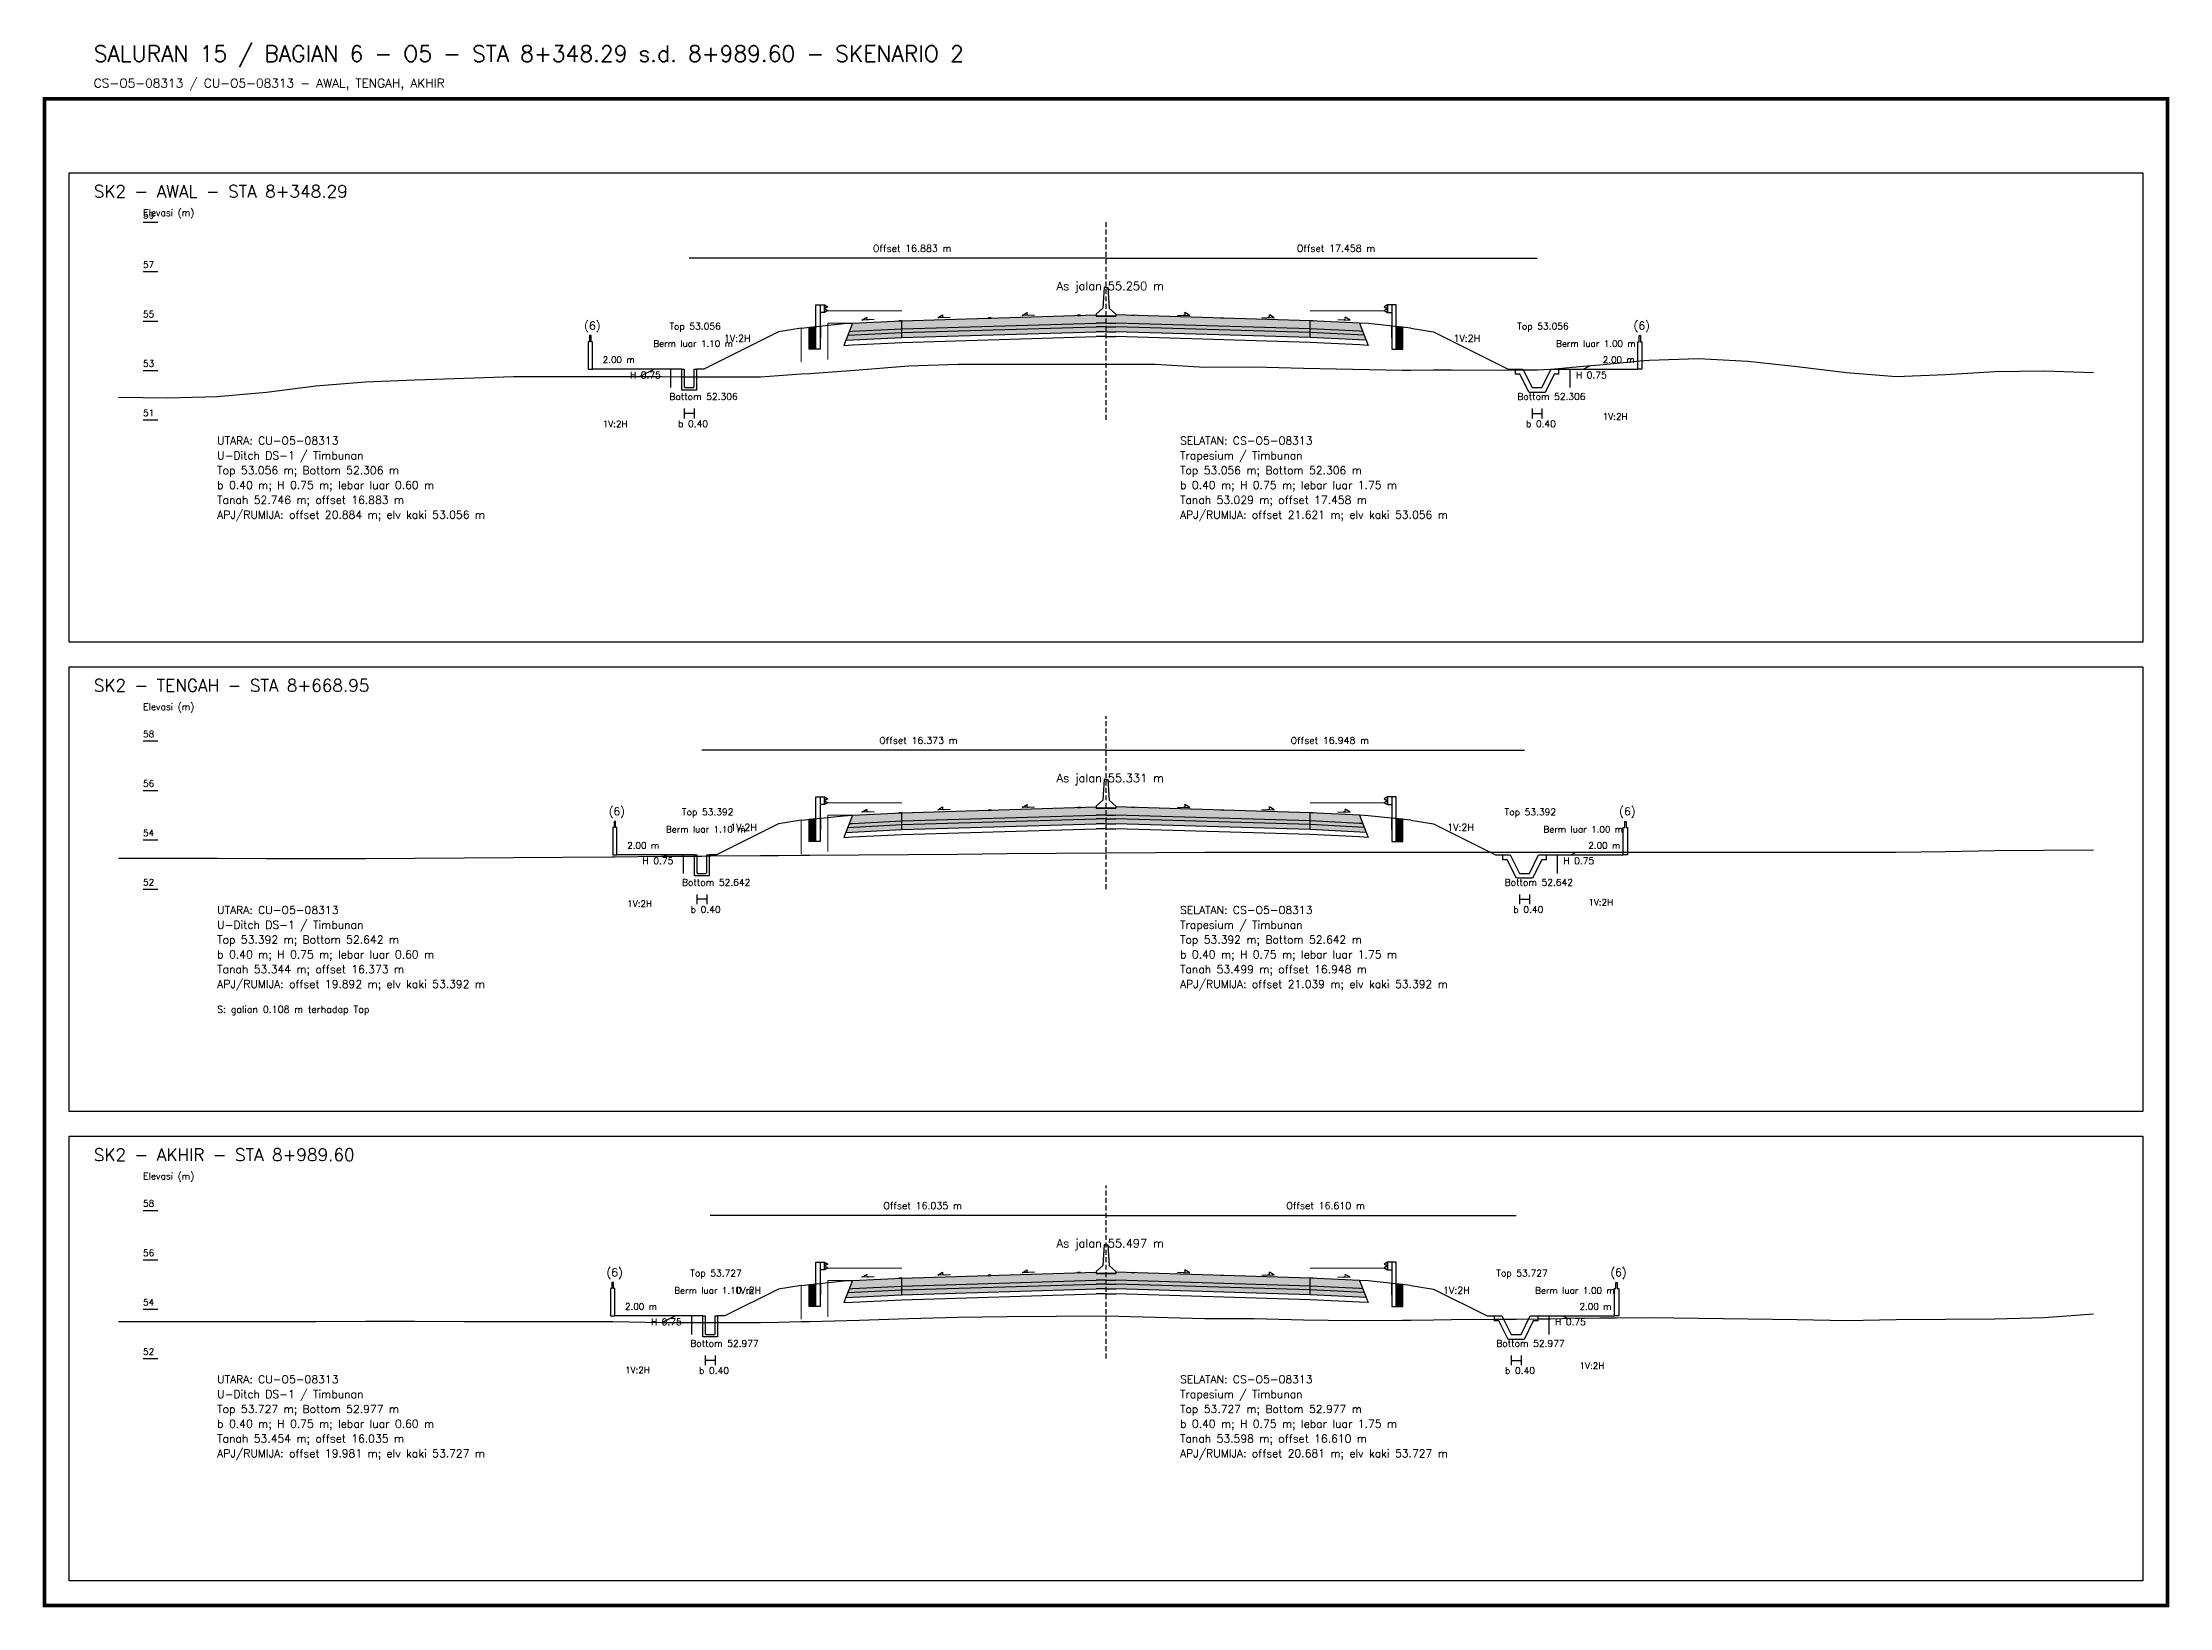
# Model space of a CAD drawing. Header units: metres. Extents: x -24715 to -24517, y 27498 to 30841.
# Drawn here: x -24618.7 to -24532.6, y 29845.3 to 29908.7 of the extents above; entities that cross this region are included whole.
import ezdxf

# ---------------------------------------------------------------- set-up
doc = ezdxf.new("R2010")
doc.units = ezdxf.units.M
doc.linetypes.add('PS_DASH', pattern=[0.3, 0.2, -0.1])
for name, color, linetype, lineweight in [('Dimensi', 230, 'Continuous', 20), ('GRS-ARSIR (HATCH)', 8, 'Continuous', 9), ('Guardrail', 20, 'Continuous', 30), ('HATCH - Beton ramping', 210, 'Continuous', 9), ('HATCH - LFA', 30, 'Continuous', 9), ('HATCH - Pavement', 50, 'Continuous', 9), ('Marka', 20, 'Continuous', 30), ('POT_ALL_GROUP', 2, 'Continuous', 70)]:
    doc.layers.add(name, color=color, linetype=linetype, lineweight=lineweight)
for name, color, linetype in [('POT_ALL_APJ', 2, 'Continuous'), ('POT_ALL_BORDER', 8, 'Continuous'), ('POT_ALL_CHANNEL2', 7, 'Continuous'), ('POT_ALL_DIM', 7, 'Continuous'), ('POT_ALL_GROUND', 1, 'Continuous'), ('POT_ALL_GUIDE', 8, 'Continuous'), ('POT_ALL_NOTE', 30, 'Continuous'), ('POT_ALL_ROAD', 4, 'Continuous')]:
    doc.layers.add(name, color=color, linetype=linetype)
doc.styles.get("Standard").update_dxf_attribs({"font": 'simplex.shx'})

msp = doc.modelspace()

# ---------------------------------------------------------------- texts
at = {"layer": 'POT_ALL_APJ'}
for s, height, p in [('(6)', 0.32, (-24596.78344, 29897.0377)), ('(6)', 0.32, (-24554.27809, 29897.0377)), ('2.00 m', 0.26, (-24596.03344, 29895.6877)), ('2.00 m', 0.26, (-24555.52809, 29895.6877)), ('(6)', 0.32, (-24595.79158, 29877.37321)), ('(6)', 0.32, (-24554.86053, 29877.37321)), ('2.00 m', 0.26, (-24595.04158, 29876.02321)), ('2.00 m', 0.26, (-24556.11053, 29876.02321)), ('(6)', 0.32, (-24595.88068, 29858.70873)), ('(6)', 0.32, (-24555.21869, 29858.70873)), ('2.00 m', 0.26, (-24595.13068, 29857.35873)), ('2.00 m', 0.26, (-24556.46869, 29857.35873))]:
    msp.add_text(s, height=height, dxfattribs=at).set_placement(p)
at = {"layer": 'POT_ALL_CHANNEL2'}
for s, height, p in [('Top 53.056', 0.27, (-24593.33249, 29897.0377)), ('Top 53.056', 0.27, (-24558.9913, 29897.0377)), ('Bottom 52.306', 0.27, (-24593.33249, 29894.1877)), ('Bottom 52.306', 0.27, (-24558.9913, 29894.1877)), ('UTARA: CU-O5-08313', 0.32, (-24611.64939, 29892.3816)), ('SELATAN: CS-O5-08313', 0.32, (-24572.64939, 29892.3816)), ('Top 53.392', 0.27, (-24592.8228, 29877.37321)), ('Top 53.392', 0.27, (-24559.50098, 29877.37321)), ('Bottom 52.642', 0.27, (-24592.8228, 29874.52321)), ('Bottom 52.642', 0.27, (-24559.50098, 29874.52321)), ('UTARA: CU-O5-08313', 0.32, (-24611.64939, 29873.3816)), ('SELATAN: CS-O5-08313', 0.32, (-24572.64939, 29873.3816)), ('Top 53.727', 0.27, (-24592.48442, 29858.70873)), ('Top 53.727', 0.27, (-24559.83937, 29858.70873)), ('Bottom 52.977', 0.27, (-24592.48442, 29855.85873)), ('Bottom 52.977', 0.27, (-24559.83937, 29855.85873)), ('UTARA: CU-O5-08313', 0.32, (-24611.64939, 29854.3816)), ('SELATAN: CS-O5-08313', 0.32, (-24572.64939, 29854.3816))]:
    msp.add_text(s, height=height, dxfattribs=at).set_placement(p)
at = {"layer": 'POT_ALL_DIM'}
for s, height, p in [('SK2 - AWAL - STA 8+348.29', 0.5, (-24616.64939, 29902.3816)), ('Elevasi (m)', 0.27, (-24614.64939, 29901.6316)), ('59', 0.26, (-24614.64939, 29901.5316)), ('Offset 16.883 m', 0.28, (-24585.09094, 29900.1816)), ('Offset 17.458 m', 0.28, (-24567.92035, 29900.1816)), ('57', 0.26, (-24614.64939, 29899.5316)), ('As jalan 55.250 m', 0.34, (-24577.64939, 29898.6316)), ('55', 0.26, (-24614.64939, 29897.5316)), ('1V:2H', 0.28, (-24591.1259, 29896.54099)), ('1V:2H', 0.28, (-24561.57289, 29896.54099)), ('53', 0.26, (-24614.64939, 29895.5316)), ('Berm luar 1.10 m', 0.26, (-24593.98249, 29896.3377)), ('Berm luar 1.00 m', 0.26, (-24557.4163, 29896.3377)), ('H 0.75', 0.27, (-24594.93249, 29895.0627)), ('H 0.75', 0.27, (-24556.6163, 29895.0627)), ('51', 0.26, (-24614.64939, 29893.5316)), ('1V:2H', 0.26, (-24596.03344, 29893.0872)), ('b 0.40', 0.27, (-24592.98249, 29893.0877)), ('b 0.40', 0.27, (-24558.6413, 29893.0877)), ('1V:2H', 0.26, (-24555.52809, 29893.3877)), ('Top 53.056 m; Bottom 52.306 m', 0.32, (-24611.64939, 29891.1816)), ('U-Ditch DS-1 / Timbunan', 0.32, (-24611.64939, 29891.7816)), ('Trapesium / Timbunan', 0.32, (-24572.64939, 29891.7816)), ('Top 53.056 m; Bottom 52.306 m', 0.32, (-24572.64939, 29891.1816)), ('b 0.40 m; H 0.75 m; lebar luar 0.60 m', 0.32, (-24611.64939, 29890.5816)), ('b 0.40 m; H 0.75 m; lebar luar 1.75 m', 0.32, (-24572.64939, 29890.5816)), ('Tanah 52.746 m; offset 16.883 m', 0.32, (-24611.64939, 29889.9816)), ('APJ/RUMIJA: offset 20.884 m; elv kaki 53.056 m', 0.32, (-24611.64939, 29889.3816)), ('Tanah 53.029 m; offset 17.458 m', 0.32, (-24572.64939, 29889.9816)), ('APJ/RUMIJA: offset 21.621 m; elv kaki 53.056 m', 0.32, (-24572.64939, 29889.3816)), ('SK2 - TENGAH - STA 8+668.95', 0.5, (-24616.64939, 29882.3816)), ('Elevasi (m)', 0.27, (-24614.64939, 29881.6316)), ('58', 0.26, (-24614.64939, 29880.5316)), ('Offset 16.373 m', 0.28, (-24584.8361, 29880.26228)), ('Offset 16.948 m', 0.28, (-24568.17519, 29880.26228)), ('56', 0.26, (-24614.64939, 29878.5316)), ('As jalan 55.331 m', 0.34, (-24577.64939, 29878.71228)), ('Berm luar 1.10 m', 0.26, (-24593.4728, 29876.67321)), ('1V:2H', 0.28, (-24590.87106, 29876.74909)), ('1V:2H', 0.28, (-24561.82773, 29876.74909)), ('Berm luar 1.00 m', 0.26, (-24557.92598, 29876.67321)), ('54', 0.26, (-24614.64939, 29876.5316)), ('H 0.75', 0.27, (-24594.4228, 29875.39821)), ('H 0.75', 0.27, (-24557.12598, 29875.39821)), ('52', 0.26, (-24614.64939, 29874.5316)), ('1V:2H', 0.26, (-24595.04158, 29873.66382)), ('b 0.40', 0.27, (-24592.4728, 29873.42321)), ('b 0.40', 0.27, (-24559.15098, 29873.42321)), ('1V:2H', 0.26, (-24556.11053, 29873.72321)), ('U-Ditch DS-1 / Timbunan', 0.32, (-24611.64939, 29872.7816)), ('Trapesium / Timbunan', 0.32, (-24572.64939, 29872.7816)), ('Top 53.392 m; Bottom 52.642 m', 0.32, (-24611.64939, 29872.1816)), ('b 0.40 m; H 0.75 m; lebar luar 0.60 m', 0.32, (-24611.64939, 29871.5816)), ('Top 53.392 m; Bottom 52.642 m', 0.32, (-24572.64939, 29872.1816)), ('b 0.40 m; H 0.75 m; lebar luar 1.75 m', 0.32, (-24572.64939, 29871.5816)), ('Tanah 53.344 m; offset 16.373 m', 0.32, (-24611.64939, 29870.9816)), ('Tanah 53.499 m; offset 16.948 m', 0.32, (-24572.64939, 29870.9816)), ('APJ/RUMIJA: offset 19.892 m; elv kaki 53.392 m', 0.32, (-24611.64939, 29870.3816)), ('APJ/RUMIJA: offset 21.039 m; elv kaki 53.392 m', 0.32, (-24572.64939, 29870.3816)), ('SK2 - AKHIR - STA 8+989.60', 0.5, (-24616.64939, 29863.3816)), ('Elevasi (m)', 0.27, (-24614.64939, 29862.6316)), ('58', 0.26, (-24614.64939, 29861.5316)), ('Offset 16.035 m', 0.28, (-24584.6669, 29861.4286)), ('Offset 16.610 m', 0.28, (-24568.34438, 29861.4286)), ('56', 0.26, (-24614.64939, 29859.5316)), ('As jalan 55.497 m', 0.34, (-24577.64939, 29859.8786)), ('Berm luar 1.10 m', 0.26, (-24593.13442, 29858.00873)), ('1V:2H', 0.28, (-24590.70186, 29858.00001)), ('1V:2H', 0.28, (-24561.99692, 29858.00001)), ('Berm luar 1.00 m', 0.26, (-24558.26437, 29858.00873)), ('54', 0.26, (-24614.64939, 29857.5316)), ('H 0.75', 0.27, (-24594.08442, 29856.73373)), ('H 0.75', 0.27, (-24557.46437, 29856.73373)), ('52', 0.26, (-24614.64939, 29855.5316)), ('1V:2H', 0.26, (-24595.13068, 29854.78563)), ('b 0.40', 0.27, (-24592.13442, 29854.75873)), ('b 0.40', 0.27, (-24559.48937, 29854.75873)), ('1V:2H', 0.26, (-24556.46869, 29854.96092)), ('U-Ditch DS-1 / Timbunan', 0.32, (-24611.64939, 29853.7816)), ('Trapesium / Timbunan', 0.32, (-24572.64939, 29853.7816)), ('Top 53.727 m; Bottom 52.977 m', 0.32, (-24611.64939, 29853.1816)), ('b 0.40 m; H 0.75 m; lebar luar 0.60 m', 0.32, (-24611.64939, 29852.5816)), ('Top 53.727 m; Bottom 52.977 m', 0.32, (-24572.64939, 29853.1816)), ('b 0.40 m; H 0.75 m; lebar luar 1.75 m', 0.32, (-24572.64939, 29852.5816)), ('Tanah 53.454 m; offset 16.035 m', 0.32, (-24611.64939, 29851.9816)), ('Tanah 53.598 m; offset 16.610 m', 0.32, (-24572.64939, 29851.9816)), ('APJ/RUMIJA: offset 19.981 m; elv kaki 53.727 m', 0.32, (-24611.64939, 29851.3816)), ('APJ/RUMIJA: offset 20.681 m; elv kaki 53.727 m', 0.32, (-24572.64939, 29851.3816))]:
    msp.add_text(s, height=height, dxfattribs=at).set_placement(p)
at = {"layer": 'POT_ALL_GROUP', "lineweight": 0}
for s, height, p in [('SALURAN 15 / BAGIAN 6 - O5 - STA 8+348.29 s.d. 8+989.60 - SKENARIO 2', 0.65, (-24616.64939, 29907.8816)), ('CS-O5-08313 / CU-O5-08313 - AWAL, TENGAH, AKHIR', 0.36, (-24616.64939, 29906.8316))]:
    msp.add_text(s, height=height, dxfattribs=at).set_placement(p)
at = {"layer": 'POT_ALL_NOTE'}
msp.add_text('S: galian 0.108 m terhadap Top', height=0.28, dxfattribs=at).set_placement((-24611.64939, 29869.3816))

# ---------------------------------------------------------------- blocks, each defined once
blk = doc.blocks.new('JALAN_ASLI_TIPIKAL_2OKT_METER')
at = {"layer": 'Guardrail', "lineweight": 9}
h = blk.add_hatch(dxfattribs=at)
h.set_pattern_fill('JIS_LC_20', color=256, scale=0.002)
h.set_pattern_definition([(45, (-29.65569, -21.99233), (-0.02828427, 0.02828427), []), (45, (-29.65489, -21.99233), (-0.02828427, 0.02828427), [])])
h.paths.add_polyline_path([(-12.025, -1.394), (-11.753, -1.394), (-11.753, -0.471), (-12.018, -0.498)])
h = blk.add_hatch(dxfattribs=at)
h.set_pattern_fill('JIS_LC_20', color=256, scale=0.002)
h.set_pattern_definition([(45, (-29.40569, -21.99233), (-0.02828427, 0.02828427), []), (45, (-29.40489, -21.99233), (-0.02828427, 0.02828427), [])])
h.paths.add_polyline_path([(12.018, -0.498), (11.753, -0.471), (11.753, -1.394), (12.025, -1.394)])
at = {"layer": 'HATCH - Beton ramping'}
h = blk.add_hatch(dxfattribs=at)
h.set_pattern_fill('AR-CONC', color=256, scale=0.0005)
h.set_pattern_definition([(50, (-28.949556, -21.99233), (0.09109233, -0.00796954), [0.009525, -0.104775]), (355, (-28.94956, -21.99233), (-0.0176217, 0.09552842), [0.00762, -0.0838203]), (100.45144, (-28.941965, -21.992995), (0.07347062, 0.08755888), [0.008095, -0.08904512]), (46.1842, (-28.94956, -21.96693), (0.13553952, -0.02102116), [0.0142875, -0.1571625]), (96.63556, (-28.93826, -21.96868), (0.11870207, 0.12371306), [0.0121425, -0.1335678]), (351.18415, (-28.94956, -21.96693), (0.11870207, 0.12371306), [0.01143, -0.12572987]), (21, (-28.936856, -21.97328), (0.0758072, -0.0511326), [0.009525, -0.104775]), (326, (-28.93686, -21.97328), (0.03090101, 0.09209398), [0.00762, -0.08382]), (71.45144, (-28.93054, -21.97754), (0.1067082, 0.04096138), [0.008095, -0.08904497]), (37.5, (-28.949556, -21.99233), (0.001544302, 0.04227752), [0, -0.082804, 0, -0.08509, 0, -0.0841375]), (7.5, (-28.949556, -21.99233), (0.03340983, 0.05009029), [0, -0.048514, 0, -0.080899, 0, -0.0320675]), (327.5, (-28.977877, -21.99233), (0.067795298, -0.002864372), [0, -0.03175, 0, -0.09906, 0, -0.131445]), (317.5, (-28.990577, -21.99233), (0.07406459, 0.01271325), [0, -0.041275, 0, -0.065786, 0, -0.093345])])
h.paths.add_polyline_path([(-8.27, -0.566), (-10.401, -0.666), (-10.461, -0.826), (-8.27, -0.716)])
h.paths.add_polyline_path([(-0.4, -0.48), (0, -0.48), (0, -0.33), (-0.4, -0.33), (-8.27, -0.566), (-8.27, -0.716)])
h = blk.add_hatch(dxfattribs=at)
h.set_pattern_fill('AR-CONC', color=256, scale=0.0005)
h.set_pattern_definition([(50, (-28.699556, -21.99233), (0.09109233, -0.00796954), [0.009525, -0.104775]), (355, (-28.69956, -21.99233), (-0.01762171, 0.09552842), [0.00762, -0.0838203]), (100.45144, (-28.691965, -21.992995), (0.07347062, 0.08755888), [0.008095, -0.08904512]), (46.1842, (-28.69956, -21.96693), (0.13553952, -0.02102116), [0.0142875, -0.1571625]), (96.63556, (-28.68826, -21.96868), (0.11870207, 0.12371306), [0.0121425, -0.1335678]), (351.18415, (-28.69956, -21.96693), (0.11870207, 0.12371306), [0.01143, -0.12572987]), (21, (-28.686856, -21.97328), (0.0758072, -0.0511326), [0.009525, -0.104775]), (326, (-28.68686, -21.97328), (0.03090101, 0.09209398), [0.00762, -0.08382]), (71.45144, (-28.68054, -21.97754), (0.10670821, 0.04096138), [0.008095, -0.08904497]), (37.5, (-28.699556, -21.99233), (0.001544302, 0.04227752), [0, -0.082804, 0, -0.08509, 0, -0.0841375]), (7.5, (-28.699556, -21.99233), (0.03340983, 0.050090287), [0, -0.048514, 0, -0.080899, 0, -0.0320675]), (327.5, (-28.727877, -21.99233), (0.067795298, -0.002864372), [0, -0.03175, 0, -0.09906, 0, -0.131445]), (317.5, (-28.740577, -21.99233), (0.07406459, 0.012713246), [0, -0.041275, 0, -0.065786, 0, -0.093345])])
h.paths.add_polyline_path([(8.27, -0.566), (10.401, -0.666), (10.461, -0.826), (8.27, -0.716)])
h.paths.add_polyline_path([(0.4, -0.48), (0, -0.48), (0, -0.33), (0.4, -0.33), (8.27, -0.566), (8.27, -0.716)])
at = {"layer": 'HATCH - LFA'}
h = blk.add_hatch(dxfattribs=at)
h.set_pattern_fill('GRAVEL', color=256, scale=0.0075)
h.set_pattern_definition([(228.012788, (-28.812396, -21.801831), (-1.524, -1.7145), [0.0256291, -2.5372863]), (184.96974, (-28.829541, -21.820881), (2.2859999991, 0.1905000109), [0.04398035, -4.3540537]), (132.510447, (-28.873356, -21.824691), (1.9050000008, -2.0954999993), [0.0310111, -3.0701042]), (267.27369, (-28.947651, -21.872316), (0.1905000004, 3.81), [0.0400503, -3.9649828]), (292.833654, (-28.949556, -21.912321), (-0.9525, 2.286), [0.0392725, -3.8879856]), (357.27369, (-28.934316, -21.948516), (-3.81, 0.1905000004), [0.0400503, -3.9649828]), (37.69424, (-28.894311, -21.950421), (-2.4764999999, -1.9050000001), [0.0529645, -5.24348365]), (72.255328, (-28.852401, -21.918036), (1.3335000004, 4.1909999999), [0.050004, -4.95039425]), (121.429566, (-28.837161, -21.870411), (-1.5240000002, 2.4764999999), [0.040186, -3.9784159]), (175.23636, (-28.858116, -21.836121), (2.0955, -0.1905), [0.0458785, -2.2480453]), (222.397438, (-28.903836, -21.832311), (-2.2859999999, -2.0955000001), [0.05933084, -5.8737579]), (138.814075, (-28.759056, -21.874221), (-1.3335, 1.143), [0.0202503, -2.0047924]), (171.469234, (-28.774296, -21.860886), (2.4765, -0.3809999996), [0.03852615, -3.8140979]), (225, (-28.8124, -21.85517), (0, -0.1905), [0.0269407, -0.242467]), (203.19859, (-28.82573, -21.832311), (0.9525, 0.381), [0.0145081, -1.4362967]), (291.80141, (-28.839066, -21.838026), (-0.1905, 0.5715), [0.0205174, -1.0053565]), (30.96376, (-28.831446, -21.857076), (0.5715, 0.381), [0.033324, -1.0774724]), (161.56505, (-28.80287, -21.83993), (0.381, -0.1905), [0.0240965, -0.5783174]), (16.38954, (-28.949556, -21.838026), (1.905, 0.5715), [0.0337566, -3.341912]), (70.346176, (-28.917171, -21.828501), (-0.762, -2.0955), [0.0283199, -2.8036662]), (293.19859, (-28.80287, -21.801831), (-0.381, 0.9525), [0.029016, -1.4217888]), (343.61046, (-28.791441, -21.828501), (-1.905, 0.5715), [0.0337566, -3.341912]), (339.443955, (-28.949556, -21.956136), (-0.9525, 0.381), [0.0325526, -1.5950801]), (294.77514, (-28.919076, -21.967566), (-0.952500001, 2.0954999995), [0.0272754, -2.7002695]), (66.80141, (-28.800966, -21.992331), (0.381, 0.9525), [0.029016, -1.4217888]), (17.354025, (-28.789536, -21.965661), (-2.4765, -0.762), [0.0319337, -3.1614282]), (69.443955, (-28.89431, -21.992331), (-0.381, -0.9525), [0.0162763, -1.6113564]), (101.30993, (-28.812396, -21.99233), (-0.1905, 0.762), [0.0097136, -0.9616496]), (165.96376, (-28.8143, -21.982806), (0.5715, -0.1905), [0.0392725, -0.7461791]), (186.009006, (-28.852401, -21.973281), (1.905, 0.1905), [0.036395, -3.6031024]), (303.69007, (-28.831446, -21.87422), (-0.1905, 0.381), [0.0274743, -0.6593832]), (353.157227, (-28.816206, -21.897081), (3.2385, -0.3809999998), [0.0479668, -4.7487007]), (60.945396, (-28.76858, -21.902796), (-0.762, -1.3335), [0.0196131, -1.9417044]), (90, (-28.75906, -21.88565), (-0.1905, 0.1905), [0.01143, -0.17907]), (120.256437, (-28.856211, -21.967566), (0.762, -1.3335), [0.026465, -2.6200456]), (48.012787, (-28.869546, -21.944706), (1.524, 1.7145), [0.0512582, -2.5116572]), (0, (-28.83526, -21.9066), (0.1905, 0.1905), [0.04953, -0.14097]), (325.304846, (-28.785726, -21.906606), (1.9050000007, -1.333499999), [0.0301207, -2.9819488]), (254.0546, (-28.76096, -21.92375), (-0.1905, -0.762), [0.0277372, -1.3591238]), (207.645975, (-28.768581, -21.950421), (-3.6195000001, -1.9049999997), [0.0451609, -4.4709348]), (175.426079, (-28.808586, -21.971376), (-2.4765, 0.1905), [0.0477772, -4.7299385])])
h.paths.add_polyline_path([(-8.27, -0.716), (-10.461, -0.826), (-10.54, -1.03), (-8.27, -0.916)])
h.paths.add_polyline_path([(-0.4, -0.68), (0, -0.68), (0, -0.48), (-0.4, -0.48), (-8.27, -0.716), (-8.27, -0.916)])
h = blk.add_hatch(dxfattribs=at)
h.set_pattern_fill('GRAVEL', color=256, scale=0.0075)
h.set_pattern_definition([(228.012788, (-28.562396, -21.801831), (-1.524, -1.7145), [0.0256291, -2.5372863]), (184.96974, (-28.579541, -21.820881), (2.2859999991, 0.1905000109), [0.04398035, -4.3540537]), (132.510447, (-28.623356, -21.824691), (1.9050000008, -2.0954999993), [0.0310111, -3.0701042]), (267.27369, (-28.697651, -21.872316), (0.1905000004, 3.81), [0.04005034, -3.9649828]), (292.833654, (-28.699556, -21.912321), (-0.9525, 2.286), [0.0392725, -3.8879856]), (357.27369, (-28.684316, -21.948516), (-3.81, 0.1905000004), [0.04005034, -3.9649828]), (37.69424, (-28.644311, -21.950421), (-2.4764999999, -1.9050000001), [0.0529645, -5.24348365]), (72.255328, (-28.602401, -21.918036), (1.3335000004, 4.1909999999), [0.050004, -4.95039425]), (121.429566, (-28.587161, -21.870411), (-1.5240000002, 2.4764999999), [0.040186, -3.9784159]), (175.23636, (-28.608116, -21.836121), (2.0955, -0.1905000003), [0.0458785, -2.2480453]), (222.397438, (-28.653836, -21.832311), (-2.2859999999, -2.0955000001), [0.05933084, -5.87375794]), (138.814075, (-28.509056, -21.874221), (-1.3335, 1.143), [0.02025034, -2.0047924]), (171.469234, (-28.524296, -21.860886), (2.4765, -0.3809999996), [0.03852615, -3.8140979]), (225, (-28.5624, -21.85517), (0, -0.1905), [0.0269407, -0.242467]), (203.19859, (-28.57573, -21.832311), (0.9525, 0.381), [0.0145081, -1.4362967]), (291.80141, (-28.589066, -21.838026), (-0.1905, 0.5715), [0.0205174, -1.0053565]), (30.96376, (-28.581446, -21.857076), (0.5715, 0.381), [0.033324, -1.0774724]), (161.56505, (-28.55287, -21.83993), (0.381, -0.1905), [0.0240965, -0.57831736]), (16.38954, (-28.699556, -21.838026), (1.905, 0.5715), [0.0337566, -3.341912]), (70.346176, (-28.667171, -21.828501), (-0.762, -2.0955), [0.0283199, -2.8036662]), (293.19859, (-28.55287, -21.801831), (-0.381, 0.9525), [0.029016, -1.4217888]), (343.61046, (-28.541441, -21.828501), (-1.905, 0.5714999999), [0.0337566, -3.341912]), (339.443955, (-28.699556, -21.956136), (-0.9525, 0.381), [0.03255264, -1.5950801]), (294.77514, (-28.669076, -21.967566), (-0.952500001, 2.0954999995), [0.0272754, -2.7002695]), (66.80141, (-28.550966, -21.992331), (0.381, 0.9525), [0.029016, -1.4217888]), (17.354025, (-28.539536, -21.965661), (-2.4765, -0.7620000002), [0.0319337, -3.1614282]), (69.443955, (-28.64431, -21.992331), (-0.381, -0.9525), [0.0162763, -1.6113564]), (101.30993, (-28.562396, -21.99233), (-0.1905, 0.762), [0.0097136, -0.9616496]), (165.96376, (-28.5643, -21.982806), (0.5715, -0.1905), [0.0392725, -0.7461791]), (186.009006, (-28.602401, -21.973281), (1.905, 0.1905), [0.036395, -3.6031024]), (303.69007, (-28.581446, -21.87422), (-0.1905, 0.381), [0.0274743, -0.6593832]), (353.157227, (-28.566206, -21.897081), (3.2385, -0.3809999998), [0.04796676, -4.7487007]), (60.945396, (-28.51858, -21.902796), (-0.762, -1.3335), [0.0196131, -1.9417044]), (90, (-28.50906, -21.88565), (-0.1905, 0.1905), [0.01143, -0.17907]), (120.256437, (-28.606211, -21.967566), (0.762, -1.3335), [0.026465, -2.62004556]), (48.012787, (-28.619546, -21.944706), (1.524, 1.7145), [0.0512582, -2.5116572]), (0, (-28.58526, -21.9066), (0.1905, 0.1905), [0.04953, -0.14097]), (325.304846, (-28.535726, -21.906606), (1.9050000007, -1.333499999), [0.0301207, -2.98194875]), (254.054604, (-28.51096, -21.92375), (-0.1905, -0.762), [0.0277372, -1.35912375]), (207.645975, (-28.518581, -21.950421), (-3.6195000001, -1.9049999997), [0.0451609, -4.4709348]), (175.426079, (-28.558586, -21.971376), (-2.4765, 0.1905), [0.0477772, -4.7299385])])
h.paths.add_polyline_path([(8.27, -0.716), (10.461, -0.826), (10.54, -1.03), (8.27, -0.916)])
h.paths.add_polyline_path([(0.4, -0.68), (0, -0.68), (0, -0.48), (0.4, -0.48), (8.27, -0.716), (8.27, -0.916)])
at = {"layer": 'HATCH - Pavement'}
h = blk.add_hatch(dxfattribs=at)
h.set_pattern_fill('AR-CONC', color=256, scale=0.001)
h.set_pattern_definition([(50, (-89.43046, -52.62889), (0.18218467, -0.01593909), [0.01905, -0.20955]), (355, (-89.43046, -52.6289), (-0.03524342, 0.19105685), [0.01524, -0.1676406]), (100.45144, (-89.41528, -52.63022), (0.14694125, 0.17511775), [0.01619, -0.17809024]), (46.1842, (-89.43046, -52.5781), (0.27107904, -0.04204233), [0.028575, -0.314325]), (96.63556, (-89.40787, -52.5816), (0.23740413, 0.2474261), [0.024285, -0.2671356]), (351.18415, (-89.43046, -52.5781), (0.2374041, 0.2474261), [0.02286, -0.2514597]), (21, (-89.40506, -52.59079), (0.1516144, -0.1022652), [0.01905, -0.20955]), (326, (-89.40506, -52.5908), (0.06180203, 0.18418797), [0.01524, -0.16764]), (71.45144, (-89.39243, -52.59931), (0.21341642, 0.08192277), [0.01619, -0.17808994]), (37.5, (-89.43046, -52.62889), (0.003088603, 0.08455504), [0, -0.165608, 0, -0.17018, 0, -0.168275]), (7.5, (-89.43046, -52.62889), (0.06681966, 0.100180575), [0, -0.097028, 0, -0.161798, 0, -0.064135]), (327.5, (-89.4871, -52.62889), (0.135590595, -0.005728744), [0, -0.0635, 0, -0.19812, 0, -0.26289]), (317.5, (-89.5125, -52.62889), (0.14812918, 0.02542649), [0, -0.08255, 0, -0.131572, 0, -0.18669])])
h.paths.add_polyline_path([(-8.27, -0.236), (-10.27, -0.336), (-10.401, -0.673), (-10.27, -0.666), (-8.27, -0.566)])
h.paths.add_polyline_path([(-0.4, -0.33), (0, -0.33), (0, 0), (-0.4, 0), (-8.27, -0.236), (-8.27, -0.566)])
h = blk.add_hatch(dxfattribs=at)
h.set_pattern_fill('AR-CONC', color=256, scale=0.001)
h.set_pattern_definition([(50, (-89.18046, -52.62889), (0.18218467, -0.01593909), [0.01905, -0.20955]), (355, (-89.18046, -52.6289), (-0.03524342, 0.19105685), [0.01524, -0.16764058]), (100.45144, (-89.16528, -52.63022), (0.14694125, 0.17511775), [0.01619, -0.17809024]), (46.1842, (-89.18046, -52.5781), (0.27107904, -0.04204233), [0.028575, -0.314325]), (96.63556, (-89.15787, -52.5816), (0.23740413, 0.2474261), [0.024285, -0.2671356]), (351.18415, (-89.18046, -52.5781), (0.2374041, 0.2474261), [0.02286, -0.2514597]), (21, (-89.15506, -52.59079), (0.1516144, -0.1022652), [0.01905, -0.20955]), (326, (-89.15506, -52.5908), (0.06180203, 0.18418797), [0.01524, -0.16764]), (71.45144, (-89.14243, -52.59931), (0.21341642, 0.08192277), [0.01619, -0.17808994]), (37.5, (-89.18046, -52.62889), (0.003088603, 0.08455504), [0, -0.165608, 0, -0.17018, 0, -0.168275]), (7.5, (-89.18046, -52.62889), (0.06681966, 0.100180575), [0, -0.097028, 0, -0.161798, 0, -0.064135]), (327.5, (-89.2371, -52.62889), (0.135590595, -0.005728744), [0, -0.0635, 0, -0.19812, 0, -0.26289]), (317.5, (-89.2625, -52.62889), (0.14812918, 0.02542649), [0, -0.08255, 0, -0.131572, 0, -0.18669])])
h.paths.add_polyline_path([(8.27, -0.236), (10.27, -0.336), (10.401, -0.673), (10.27, -0.666), (8.27, -0.566)])
h.paths.add_polyline_path([(0.4, -0.33), (0, -0.33), (0, 0), (0.4, 0), (8.27, -0.236), (8.27, -0.566)])
at = {"layer": 'Marka'}
h = blk.add_hatch(color=256, dxfattribs=at)
h.dxf.hatch_style = 1
h.paths.add_polyline_path([(-8.27, -0.23), (-8.39, -0.236), (-8.39, -0.242), (-8.27, -0.236)])
h.paths.add_polyline_path([(-4.65, -0.122), (-4.77, -0.125), (-4.77, -0.131), (-4.65, -0.128)])
h.paths.add_polyline_path([(-1.03, -0.019), (-1.03, -0.013), (-1.15, -0.017), (-1.15, -0.023)])
h = blk.add_hatch(color=256, dxfattribs=at)
h.dxf.hatch_style = 1
h.paths.add_polyline_path([(8.27, -0.23), (8.39, -0.236), (8.39, -0.242), (8.27, -0.236)])
h.paths.add_polyline_path([(4.65, -0.122), (4.77, -0.125), (4.77, -0.131), (4.65, -0.128)])
h.paths.add_polyline_path([(1.03, -0.019), (1.03, -0.013), (1.15, -0.017), (1.15, -0.023)])
for p, q in [((-8.27, -0.236), (-0.4, 0)), ((8.27, -0.236), (0.4, 0)), ((-12.353, -0.533), (-10.622, -0.354)), ((-10.27, -0.336), (-10.62, -1.234)), ((-10.62, -0.354), (-10.27, -0.336)), ((-10.461, -0.826), (-8.27, -0.716)), ((-10.401, -0.673), (-10.27, -0.666)), ((-10.27, -0.336), (-8.27, -0.236)), ((-10.27, -0.666), (-8.27, -0.566)), ((-8.27, -0.916), (-8.27, -0.236)), ((-8.27, -0.566), (-0.4, -0.33)), ((-8.27, -0.716), (-0.4, -0.48)), ((-8.27, -0.916), (-0.4, -0.68)), ((0, -0.05), (-0.4, -0.05)), ((0, -0.33), (-0.4, -0.33)), ((0, -0.48), (-0.4, -0.48)), ((0, -0.68), (-0.4, -0.68)), ((0, -0.05), (0.4, -0.05)), ((0, -0.33), (0.4, -0.33)), ((0, -0.48), (0.4, -0.48)), ((0, -0.68), (0.4, -0.68)), ((8.27, -0.566), (0.4, -0.33)), ((8.27, -0.716), (0.4, -0.48)), ((8.27, -0.916), (0.4, -0.68)), ((8.27, -0.916), (8.27, -0.236)), ((10.27, -0.336), (8.27, -0.236)), ((10.27, -0.666), (8.27, -0.566)), ((10.461, -0.826), (8.27, -0.716)), ((10.27, -0.336), (10.62, -1.234)), ((10.62, -0.354), (10.27, -0.336)), ((10.401, -0.673), (10.27, -0.666)), ((12.353, -0.533), (10.622, -0.354)), ((-10.62, -1.234), (-10.27, -1.216)), ((-10.54, -1.03), (-8.27, -0.916)), ((-10.27, -1.216), (-8.27, -1.116)), ((-8.27, -1.116), (-0.4, -0.88)), ((0, -0.88), (-0.4, -0.88)), ((0, -0.88), (0.4, -0.88)), ((8.27, -1.116), (0.4, -0.88)), ((10.54, -1.03), (8.27, -0.916)), ((10.27, -1.216), (8.27, -1.116)), ((10.62, -1.234), (10.27, -1.216))]:
    blk.add_line(p, q)
for points in [[(0, 1.11), (-0.075, 1.11), (-0.125, 0.27), (-0.4, 0.03), (-0.4, -0.05), (0, -0.05)], [(0, 1.11), (0.075, 1.11), (0.125, 0.27), (0.4, 0.03), (0.4, -0.05), (0, -0.05)], [(-6.818, -0.116), (-6.616, 0)], [(-3.401, -0.02), (-3.199, 0.096)], [(3.401, -0.02), (3.199, 0.096)], [(6.818, -0.116), (6.616, 0)], [(-9.887, -0.208), (-9.686, -0.092)], [(-9.387, -0.193), (-9.887, -0.208)], [(-6.318, -0.101), (-6.818, -0.116)], [(-2.901, -0.005), (-3.401, -0.02)], [(2.901, -0.005), (3.401, -0.02)], [(6.318, -0.101), (6.818, -0.116)], [(9.387, -0.193), (9.887, -0.208)], [(9.887, -0.208), (9.686, -0.092)]]:
    blk.add_lwpolyline(points)
for centre, start, end in [((-6.556, -0.037), 148.28164, 271.71836), ((-3.139, 0.059), 148.28164, 271.71836), ((3.139, 0.059), 268.28164, 31.71836), ((6.556, -0.037), 268.28164, 31.71836), ((-9.625, -0.129), 148.28164, 271.71836), ((9.625, -0.129), 268.28164, 31.71836)]:
    blk.add_arc(centre, 0.0711, start, end)
at = {"layer": 'Dimensi'}
for p, q in [((-8.27, 0.168), (-11.27, 0.168)), ((8.27, 0.168), (11.27, 0.168))]:
    blk.add_line(p, q, dxfattribs=at)
at = {"layer": 'GRS-ARSIR (HATCH)'}
for p, q in [((-12.353, -0.533), (-12.353, -1.909)), ((-11.27, -0.336), (-11.27, -1.803)), ((-10.27, -0.336), (-11.27, -0.336))]:
    blk.add_line(p, q, dxfattribs=at)
at = {"layer": 'Guardrail'}
for points in [[(-11.753, -1.394), (-11.753, 0.406), (-11.575, 0.406), (-11.575, -1.394), (-11.753, -1.394)], [(-11.575, 0.406), (-11.397, 0.406), (-11.397, 0.094), (-11.575, 0.094)], [(-11.397, 0.25), (-11.397, 0.406), (-11.262, 0.328), (-11.397, 0.25)], [(-11.397, 0.094), (-11.397, 0.25), (-11.262, 0.172), (-11.397, 0.094)], [(11.397, 0.25), (11.397, 0.406), (11.262, 0.328), (11.397, 0.25)], [(11.397, 0.094), (11.397, 0.25), (11.262, 0.172), (11.397, 0.094)], [(11.575, 0.406), (11.397, 0.406), (11.397, 0.094), (11.575, 0.094)], [(11.753, -1.394), (11.753, 0.406), (11.575, 0.406), (11.575, -1.394), (11.753, -1.394)], [(-11.575, -1.394), (-12.025, -1.394), (-12.018, -0.498), (-11.568, -0.453), (-11.575, -1.394)], [(11.575, -1.394), (12.025, -1.394), (12.018, -0.498), (11.568, -0.453), (11.575, -1.394)]]:
    blk.add_lwpolyline(points, dxfattribs=at)
at = {"layer": 'Marka'}
for points in [[(-8.39, -0.242), (-8.27, -0.236), (-8.27, -0.23), (-8.39, -0.236), (-8.39, -0.242)], [(8.39, -0.242), (8.27, -0.236), (8.27, -0.23), (8.39, -0.236), (8.39, -0.242)]]:
    blk.add_lwpolyline(points, dxfattribs=at)
for points in [[(-4.65, -0.122), (-4.77, -0.125), (-4.77, -0.131), (-4.65, -0.128)], [(-1.03, -0.013), (-1.15, -0.017), (-1.15, -0.023), (-1.03, -0.019)], [(1.03, -0.013), (1.15, -0.017), (1.15, -0.023), (1.03, -0.019)], [(4.65, -0.122), (4.77, -0.125), (4.77, -0.131), (4.65, -0.128)]]:
    blk.add_lwpolyline(points, close=True, dxfattribs=at)

# ---------------------------------------------------------------- linework, layer by layer
at = {"layer": 'POT_ALL_APJ', "linetype": 'Continuous'}
for points in [[(-24596.61844, 29896.54211), (-24596.61844, 29895.4377), (-24596.44844, 29895.4377), (-24596.44844, 29896.54211), (-24596.50344, 29896.54211), (-24596.50344, 29896.79211), (-24596.53344, 29896.79211), (-24596.56344, 29896.79211), (-24596.56344, 29896.54211), (-24596.61844, 29896.54211)], [(-24553.94309, 29896.54211), (-24553.94309, 29895.4377), (-24554.11309, 29895.4377), (-24554.11309, 29896.54211), (-24554.05809, 29896.54211), (-24554.05809, 29896.79211), (-24554.02809, 29896.79211), (-24553.99809, 29896.79211), (-24553.99809, 29896.54211), (-24553.94309, 29896.54211)], [(-24593.93249, 29895.4377), (-24596.44844, 29895.4377)], [(-24556.3163, 29895.4377), (-24554.11309, 29895.4377)], [(-24595.62658, 29876.87762), (-24595.62658, 29875.77321), (-24595.45658, 29875.77321), (-24595.45658, 29876.87762), (-24595.51158, 29876.87762), (-24595.51158, 29877.12762), (-24595.54158, 29877.12762), (-24595.57158, 29877.12762), (-24595.57158, 29876.87762), (-24595.62658, 29876.87762)], [(-24554.52553, 29876.87762), (-24554.52553, 29875.77321), (-24554.69553, 29875.77321), (-24554.69553, 29876.87762), (-24554.64053, 29876.87762), (-24554.64053, 29877.12762), (-24554.61053, 29877.12762), (-24554.58053, 29877.12762), (-24554.58053, 29876.87762), (-24554.52553, 29876.87762)], [(-24593.4228, 29875.77321), (-24595.45658, 29875.77321)], [(-24556.82598, 29875.77321), (-24554.69553, 29875.77321)], [(-24595.71568, 29858.21314), (-24595.71568, 29857.10873), (-24595.54568, 29857.10873), (-24595.54568, 29858.21314), (-24595.60068, 29858.21314), (-24595.60068, 29858.46314), (-24595.63068, 29858.46314), (-24595.66068, 29858.46314), (-24595.66068, 29858.21314), (-24595.71568, 29858.21314)], [(-24554.88369, 29858.21314), (-24554.88369, 29857.10873), (-24555.05369, 29857.10873), (-24555.05369, 29858.21314), (-24554.99869, 29858.21314), (-24554.99869, 29858.46314), (-24554.96869, 29858.46314), (-24554.93869, 29858.46314), (-24554.93869, 29858.21314), (-24554.88369, 29858.21314)], [(-24593.08442, 29857.10873), (-24595.54568, 29857.10873)], [(-24557.16437, 29857.10873), (-24555.05369, 29857.10873)]]:
    msp.add_lwpolyline(points, dxfattribs=at)
at = {"layer": 'POT_ALL_BORDER', "linetype": 'Continuous'}
for points in [[(-24617.64939, 29903.3816), (-24533.64939, 29903.3816), (-24533.64939, 29884.3816), (-24617.64939, 29884.3816), (-24617.64939, 29903.3816)], [(-24617.64939, 29883.3816), (-24533.64939, 29883.3816), (-24533.64939, 29865.3816), (-24617.64939, 29865.3816), (-24617.64939, 29883.3816)], [(-24617.64939, 29864.3816), (-24533.64939, 29864.3816), (-24533.64939, 29846.3816), (-24617.64939, 29846.3816), (-24617.64939, 29864.3816)]]:
    msp.add_lwpolyline(points, dxfattribs=at)
at = {"layer": 'POT_ALL_CHANNEL2', "linetype": 'Continuous'}
for points in [[(-24592.33249, 29895.4377), (-24592.23249, 29895.4377), (-24592.23249, 29894.5877), (-24592.83249, 29894.5877), (-24592.83249, 29895.4377), (-24592.73249, 29895.4377), (-24592.73249, 29894.7177), (-24592.70249, 29894.6877), (-24592.36249, 29894.6877), (-24592.33249, 29894.7177), (-24592.33249, 29895.4377)], [(-24559.0663, 29895.4377), (-24558.7663, 29895.4377), (-24558.3913, 29894.6877), (-24557.9913, 29894.6877), (-24557.6163, 29895.4377), (-24557.3163, 29895.4377), (-24557.3163, 29895.2377), (-24557.49269, 29895.2377), (-24557.86769, 29894.4877), (-24558.51491, 29894.4877), (-24558.88991, 29895.2377), (-24559.0663, 29895.2377), (-24559.0663, 29895.4377)], [(-24591.8228, 29875.77321), (-24591.7228, 29875.77321), (-24591.7228, 29874.92321), (-24592.3228, 29874.92321), (-24592.3228, 29875.77321), (-24592.2228, 29875.77321), (-24592.2228, 29875.05321), (-24592.1928, 29875.02321), (-24591.8528, 29875.02321), (-24591.8228, 29875.05321), (-24591.8228, 29875.77321)], [(-24559.57598, 29875.77321), (-24559.27598, 29875.77321), (-24558.90098, 29875.02321), (-24558.50098, 29875.02321), (-24558.12598, 29875.77321), (-24557.82598, 29875.77321), (-24557.82598, 29875.57321), (-24558.00238, 29875.57321), (-24558.37738, 29874.82321), (-24559.02459, 29874.82321), (-24559.39959, 29875.57321), (-24559.57598, 29875.57321), (-24559.57598, 29875.77321)], [(-24591.48442, 29857.10873), (-24591.38442, 29857.10873), (-24591.38442, 29856.25873), (-24591.98442, 29856.25873), (-24591.98442, 29857.10873), (-24591.88442, 29857.10873), (-24591.88442, 29856.38873), (-24591.85442, 29856.35873), (-24591.51442, 29856.35873), (-24591.48442, 29856.38873), (-24591.48442, 29857.10873)], [(-24559.91437, 29857.10873), (-24559.61437, 29857.10873), (-24559.23937, 29856.35873), (-24558.83937, 29856.35873), (-24558.46437, 29857.10873), (-24558.16437, 29857.10873), (-24558.16437, 29856.90873), (-24558.34076, 29856.90873), (-24558.71576, 29856.15873), (-24559.36298, 29856.15873), (-24559.73798, 29856.90873), (-24559.91437, 29856.90873), (-24559.91437, 29857.10873)]]:
    msp.add_lwpolyline(points, dxfattribs=at)
at = {"layer": 'POT_ALL_DIM', "linetype": 'Continuous'}
for points in [[(-24575.64939, 29899.9316), (-24592.53249, 29899.9316)], [(-24575.64939, 29899.9316), (-24558.1913, 29899.9316)], [(-24593.28249, 29895.4377), (-24593.28249, 29894.6877)], [(-24556.8663, 29895.4377), (-24556.8663, 29894.6877)], [(-24592.73249, 29893.8377), (-24592.73249, 29893.4377)], [(-24592.33249, 29893.6377), (-24592.73249, 29893.6377)], [(-24592.33249, 29893.8377), (-24592.33249, 29893.4377)], [(-24558.3913, 29893.8377), (-24558.3913, 29893.4377)], [(-24558.3913, 29893.6377), (-24557.9913, 29893.6377)], [(-24557.9913, 29893.8377), (-24557.9913, 29893.4377)], [(-24575.64939, 29880.01228), (-24592.0228, 29880.01228)], [(-24575.64939, 29880.01228), (-24558.70098, 29880.01228)], [(-24592.7728, 29875.77321), (-24592.7728, 29875.02321)], [(-24557.37598, 29875.77321), (-24557.37598, 29875.02321)], [(-24592.2228, 29874.17321), (-24592.2228, 29873.77321)], [(-24591.8228, 29873.97321), (-24592.2228, 29873.97321)], [(-24591.8228, 29874.17321), (-24591.8228, 29873.77321)], [(-24558.90098, 29874.17321), (-24558.90098, 29873.77321)], [(-24558.90098, 29873.97321), (-24558.50098, 29873.97321)], [(-24558.50098, 29874.17321), (-24558.50098, 29873.77321)], [(-24575.64939, 29861.1786), (-24591.68442, 29861.1786)], [(-24575.64939, 29861.1786), (-24559.03937, 29861.1786)], [(-24592.43442, 29857.10873), (-24592.43442, 29856.35873)], [(-24557.71437, 29857.10873), (-24557.71437, 29856.35873)], [(-24591.88442, 29855.50873), (-24591.88442, 29855.10873)], [(-24591.48442, 29855.30873), (-24591.88442, 29855.30873)], [(-24591.48442, 29855.50873), (-24591.48442, 29855.10873)], [(-24559.23937, 29855.50873), (-24559.23937, 29855.10873)], [(-24559.23937, 29855.30873), (-24558.83937, 29855.30873)], [(-24558.83937, 29855.50873), (-24558.83937, 29855.10873)]]:
    msp.add_lwpolyline(points, dxfattribs=at)
at = {"layer": 'POT_ALL_GROUND', "linetype": 'Continuous'}
for points in [[(-24615.64939, 29894.30526), (-24613.64939, 29894.2751), (-24611.64939, 29894.32484), (-24609.64939, 29894.4961), (-24607.64939, 29894.76019), (-24605.64939, 29894.92137), (-24603.64939, 29894.99771), (-24601.64939, 29895.07471), (-24599.64939, 29895.13304), (-24597.64939, 29895.13842), (-24596.53344, 29895.14142), (-24595.64939, 29895.1399), (-24594.53344, 29895.1372), (-24593.93249, 29895.13575), (-24593.64939, 29895.13507), (-24592.83249, 29895.12988), (-24592.53249, 29895.12725), (-24592.23249, 29895.12499), (-24591.64939, 29895.12048), (-24589.64939, 29895.13001), (-24588.91931, 29895.17436), (-24588.00267, 29895.23992), (-24587.64939, 29895.26519), (-24585.64939, 29895.40996), (-24583.64939, 29895.57364), (-24581.64939, 29895.6316), (-24579.64939, 29895.6316), (-24577.64939, 29895.6316), (-24575.64939, 29895.6316), (-24573.64939, 29895.6316), (-24571.64939, 29895.51436), (-24569.64939, 29895.52673), (-24567.64939, 29895.48024), (-24565.64939, 29895.43749), (-24563.64939, 29895.39729), (-24563.29612, 29895.39806), (-24562.37948, 29895.40289), (-24561.64939, 29895.41087), (-24559.64939, 29895.39347), (-24559.0663, 29895.41073), (-24558.1913, 29895.41021), (-24557.64939, 29895.43679), (-24557.3163, 29895.46657), (-24556.3163, 29895.55599), (-24556.02809, 29895.58176), (-24555.64939, 29895.61562), (-24554.02809, 29895.76939), (-24553.64939, 29895.79592), (-24551.64939, 29895.8676), (-24549.64939, 29895.75652), (-24547.64939, 29895.54064), (-24545.64939, 29895.30221), (-24543.64939, 29895.1316), (-24541.64939, 29895.21147), (-24539.64939, 29895.3334), (-24537.64939, 29895.37159), (-24535.64939, 29895.30095)], [(-24615.64939, 29875.63181), (-24613.64939, 29875.63194), (-24611.64939, 29875.63182), (-24609.64939, 29875.6316), (-24607.64939, 29875.6316), (-24605.64939, 29875.6316), (-24603.64939, 29875.63572), (-24601.64939, 29875.65122), (-24599.64939, 29875.66672), (-24597.64939, 29875.68222), (-24595.64939, 29875.69772), (-24595.54158, 29875.69855), (-24593.64939, 29875.713), (-24593.54158, 29875.71382), (-24593.4228, 29875.71472), (-24592.3228, 29875.72307), (-24592.0228, 29875.72535), (-24591.7228, 29875.72763), (-24591.64939, 29875.72819), (-24589.64939, 29875.74337), (-24588.91931, 29875.74898), (-24588.00267, 29875.75622), (-24587.64939, 29875.75901), (-24585.64939, 29875.77481), (-24583.64939, 29875.7906), (-24581.64939, 29875.80569), (-24579.64939, 29875.82064), (-24577.64939, 29875.83558), (-24575.64939, 29875.85027), (-24573.64939, 29875.86488), (-24571.64939, 29875.88033), (-24569.64939, 29875.88132), (-24567.64939, 29875.88125), (-24565.64939, 29875.88118), (-24563.64939, 29875.88112), (-24563.29612, 29875.88111), (-24562.37948, 29875.88107), (-24561.64939, 29875.88105), (-24559.64939, 29875.88098), (-24559.57598, 29875.88098), (-24558.70098, 29875.88094), (-24557.82598, 29875.8809), (-24557.64939, 29875.88089), (-24556.82598, 29875.88092), (-24556.61053, 29875.88093), (-24555.64939, 29875.88098), (-24554.61053, 29875.88103), (-24553.64939, 29875.88107), (-24551.64939, 29875.88117), (-24549.64939, 29875.88127), (-24547.64939, 29875.88137), (-24545.64939, 29875.88149), (-24543.64939, 29875.8852), (-24541.64939, 29875.91404), (-24539.64939, 29875.94288), (-24537.64939, 29875.96154), (-24535.64939, 29875.97745)], [(-24615.64939, 29856.88746), (-24613.64939, 29856.88667), (-24611.64939, 29856.88589), (-24609.64939, 29856.88542), (-24607.64939, 29856.88742), (-24605.64939, 29856.88922), (-24603.64939, 29856.88983), (-24601.64939, 29856.88686), (-24599.64939, 29856.88735), (-24597.64939, 29856.88849), (-24595.64939, 29856.88373), (-24595.63068, 29856.88368), (-24593.64939, 29856.83562), (-24593.63068, 29856.83563), (-24593.08442, 29856.83599), (-24591.98442, 29856.83575), (-24591.68442, 29856.83546), (-24591.64939, 29856.83543), (-24591.38442, 29856.83517), (-24589.64939, 29856.8399), (-24588.91931, 29856.85584), (-24588.00267, 29856.87586), (-24587.64939, 29856.88603), (-24585.64939, 29856.94148), (-24583.64939, 29856.99692), (-24581.64939, 29857.05289), (-24579.64939, 29857.08493), (-24577.64939, 29857.09683), (-24575.64939, 29857.10872), (-24573.64939, 29857.05554), (-24571.64939, 29857.00749), (-24569.64939, 29857.00191), (-24567.64939, 29856.95079), (-24565.64939, 29856.92778), (-24563.64939, 29856.93903), (-24563.29612, 29856.94249), (-24562.37948, 29856.95053), (-24561.64939, 29856.95694), (-24559.91437, 29856.97217), (-24559.64939, 29856.97449), (-24559.03937, 29856.97985), (-24558.16437, 29856.98753), (-24557.64939, 29856.9961), (-24557.16437, 29857.00859), (-24556.96869, 29857.01092), (-24555.64939, 29857.02666), (-24554.96869, 29857.03478), (-24553.64939, 29857.03968), (-24551.64939, 29857.01474), (-24549.64939, 29856.98979), (-24547.64939, 29856.9631), (-24545.64939, 29856.92885), (-24543.64939, 29856.96523), (-24541.64939, 29856.97912), (-24539.64939, 29856.99458), (-24537.64939, 29857.04792), (-24535.64939, 29857.18866)]]:
    msp.add_lwpolyline(points, dxfattribs=at)
at = {"layer": 'POT_ALL_GROUP', "linetype": 'Continuous', "lineweight": 70, "const_width": 0.15}
msp.add_lwpolyline([(-24618.64939, 29906.3816), (-24532.64939, 29906.3816), (-24532.64939, 29845.3816), (-24618.64939, 29845.3816), (-24618.64939, 29906.3816)], dxfattribs=at)
at = {"layer": 'POT_ALL_GUIDE', "linetype": 'Continuous'}
for points in [[(-24614.64939, 29901.3816), (-24614.04939, 29901.3816)], [(-24614.64939, 29899.3816), (-24614.04939, 29899.3816)], [(-24614.64939, 29897.3816), (-24614.04939, 29897.3816)], [(-24614.64939, 29895.3816), (-24614.04939, 29895.3816)], [(-24614.64939, 29893.3816), (-24614.04939, 29893.3816)], [(-24614.64939, 29880.3816), (-24614.04939, 29880.3816)], [(-24614.64939, 29878.3816), (-24614.04939, 29878.3816)], [(-24614.64939, 29876.3816), (-24614.04939, 29876.3816)], [(-24614.64939, 29874.3816), (-24614.04939, 29874.3816)], [(-24614.64939, 29861.3816), (-24614.04939, 29861.3816)], [(-24614.64939, 29859.3816), (-24614.04939, 29859.3816)], [(-24614.64939, 29857.3816), (-24614.04939, 29857.3816)], [(-24614.64939, 29855.3816), (-24614.04939, 29855.3816)]]:
    msp.add_lwpolyline(points, dxfattribs=at)
at = {"layer": 'POT_ALL_GUIDE', "linetype": 'PS_DASH'}
for points in [[(-24575.64939, 29893.3816), (-24575.64939, 29901.3816)], [(-24575.64939, 29874.3816), (-24575.64939, 29881.3816)], [(-24575.64939, 29855.3816), (-24575.64939, 29862.3816)]]:
    msp.add_lwpolyline(points, dxfattribs=at)
at = {"layer": 'POT_ALL_ROAD', "linetype": 'Continuous'}
for points in [[(-24588.00267, 29897.09821), (-24588.91931, 29896.94428), (-24591.93249, 29895.4377), (-24592.23249, 29895.4377)], [(-24563.29612, 29897.09821), (-24562.37948, 29896.94428), (-24559.3663, 29895.4377), (-24559.0663, 29895.4377)], [(-24593.93249, 29895.4377), (-24594.53344, 29895.1372)], [(-24592.83249, 29895.4377), (-24593.93249, 29895.4377)], [(-24557.3163, 29895.4377), (-24556.3163, 29895.4377)], [(-24556.3163, 29895.4377), (-24556.02809, 29895.58176)], [(-24588.00267, 29877.17888), (-24588.91931, 29877.02496), (-24591.4228, 29875.77321), (-24591.7228, 29875.77321)], [(-24563.29612, 29877.17888), (-24562.37948, 29877.02496), (-24559.87598, 29875.77321), (-24559.57598, 29875.77321)], [(-24593.4228, 29875.77321), (-24593.54158, 29875.71382)], [(-24592.3228, 29875.77321), (-24593.4228, 29875.77321)], [(-24557.82598, 29875.77321), (-24556.82598, 29875.77321)], [(-24556.82598, 29875.77321), (-24556.61053, 29875.88093)], [(-24588.00267, 29858.34521), (-24588.91931, 29858.19128), (-24591.08442, 29857.10873), (-24591.38442, 29857.10873)], [(-24563.29612, 29858.34521), (-24562.37948, 29858.19128), (-24560.21437, 29857.10873), (-24559.91437, 29857.10873)], [(-24593.08442, 29857.10873), (-24593.63068, 29856.83563)], [(-24591.98442, 29857.10873), (-24593.08442, 29857.10873)], [(-24558.16437, 29857.10873), (-24557.16437, 29857.10873)], [(-24557.16437, 29857.10873), (-24556.96869, 29857.01092)]]:
    msp.add_lwpolyline(points, dxfattribs=at)

# ---------------------------------------------------------------- block references
at = {"layer": 'POT_ALL_ROAD'}
for p in [(-24575.64939, 29897.6316), (-24575.64939, 29877.71228), (-24575.64939, 29858.8786)]:
    msp.add_blockref('JALAN_ASLI_TIPIKAL_2OKT_METER', p, dxfattribs=at)

msp.set_redraw_order([(e.dxf.handle, doc.entitydb.next_handle()) for e in msp.query("TEXT MTEXT ATTDEF DIMENSION ARC_DIMENSION")])  # texts and dimensions are drawn at this point

doc.saveas('drawing.dxf')
